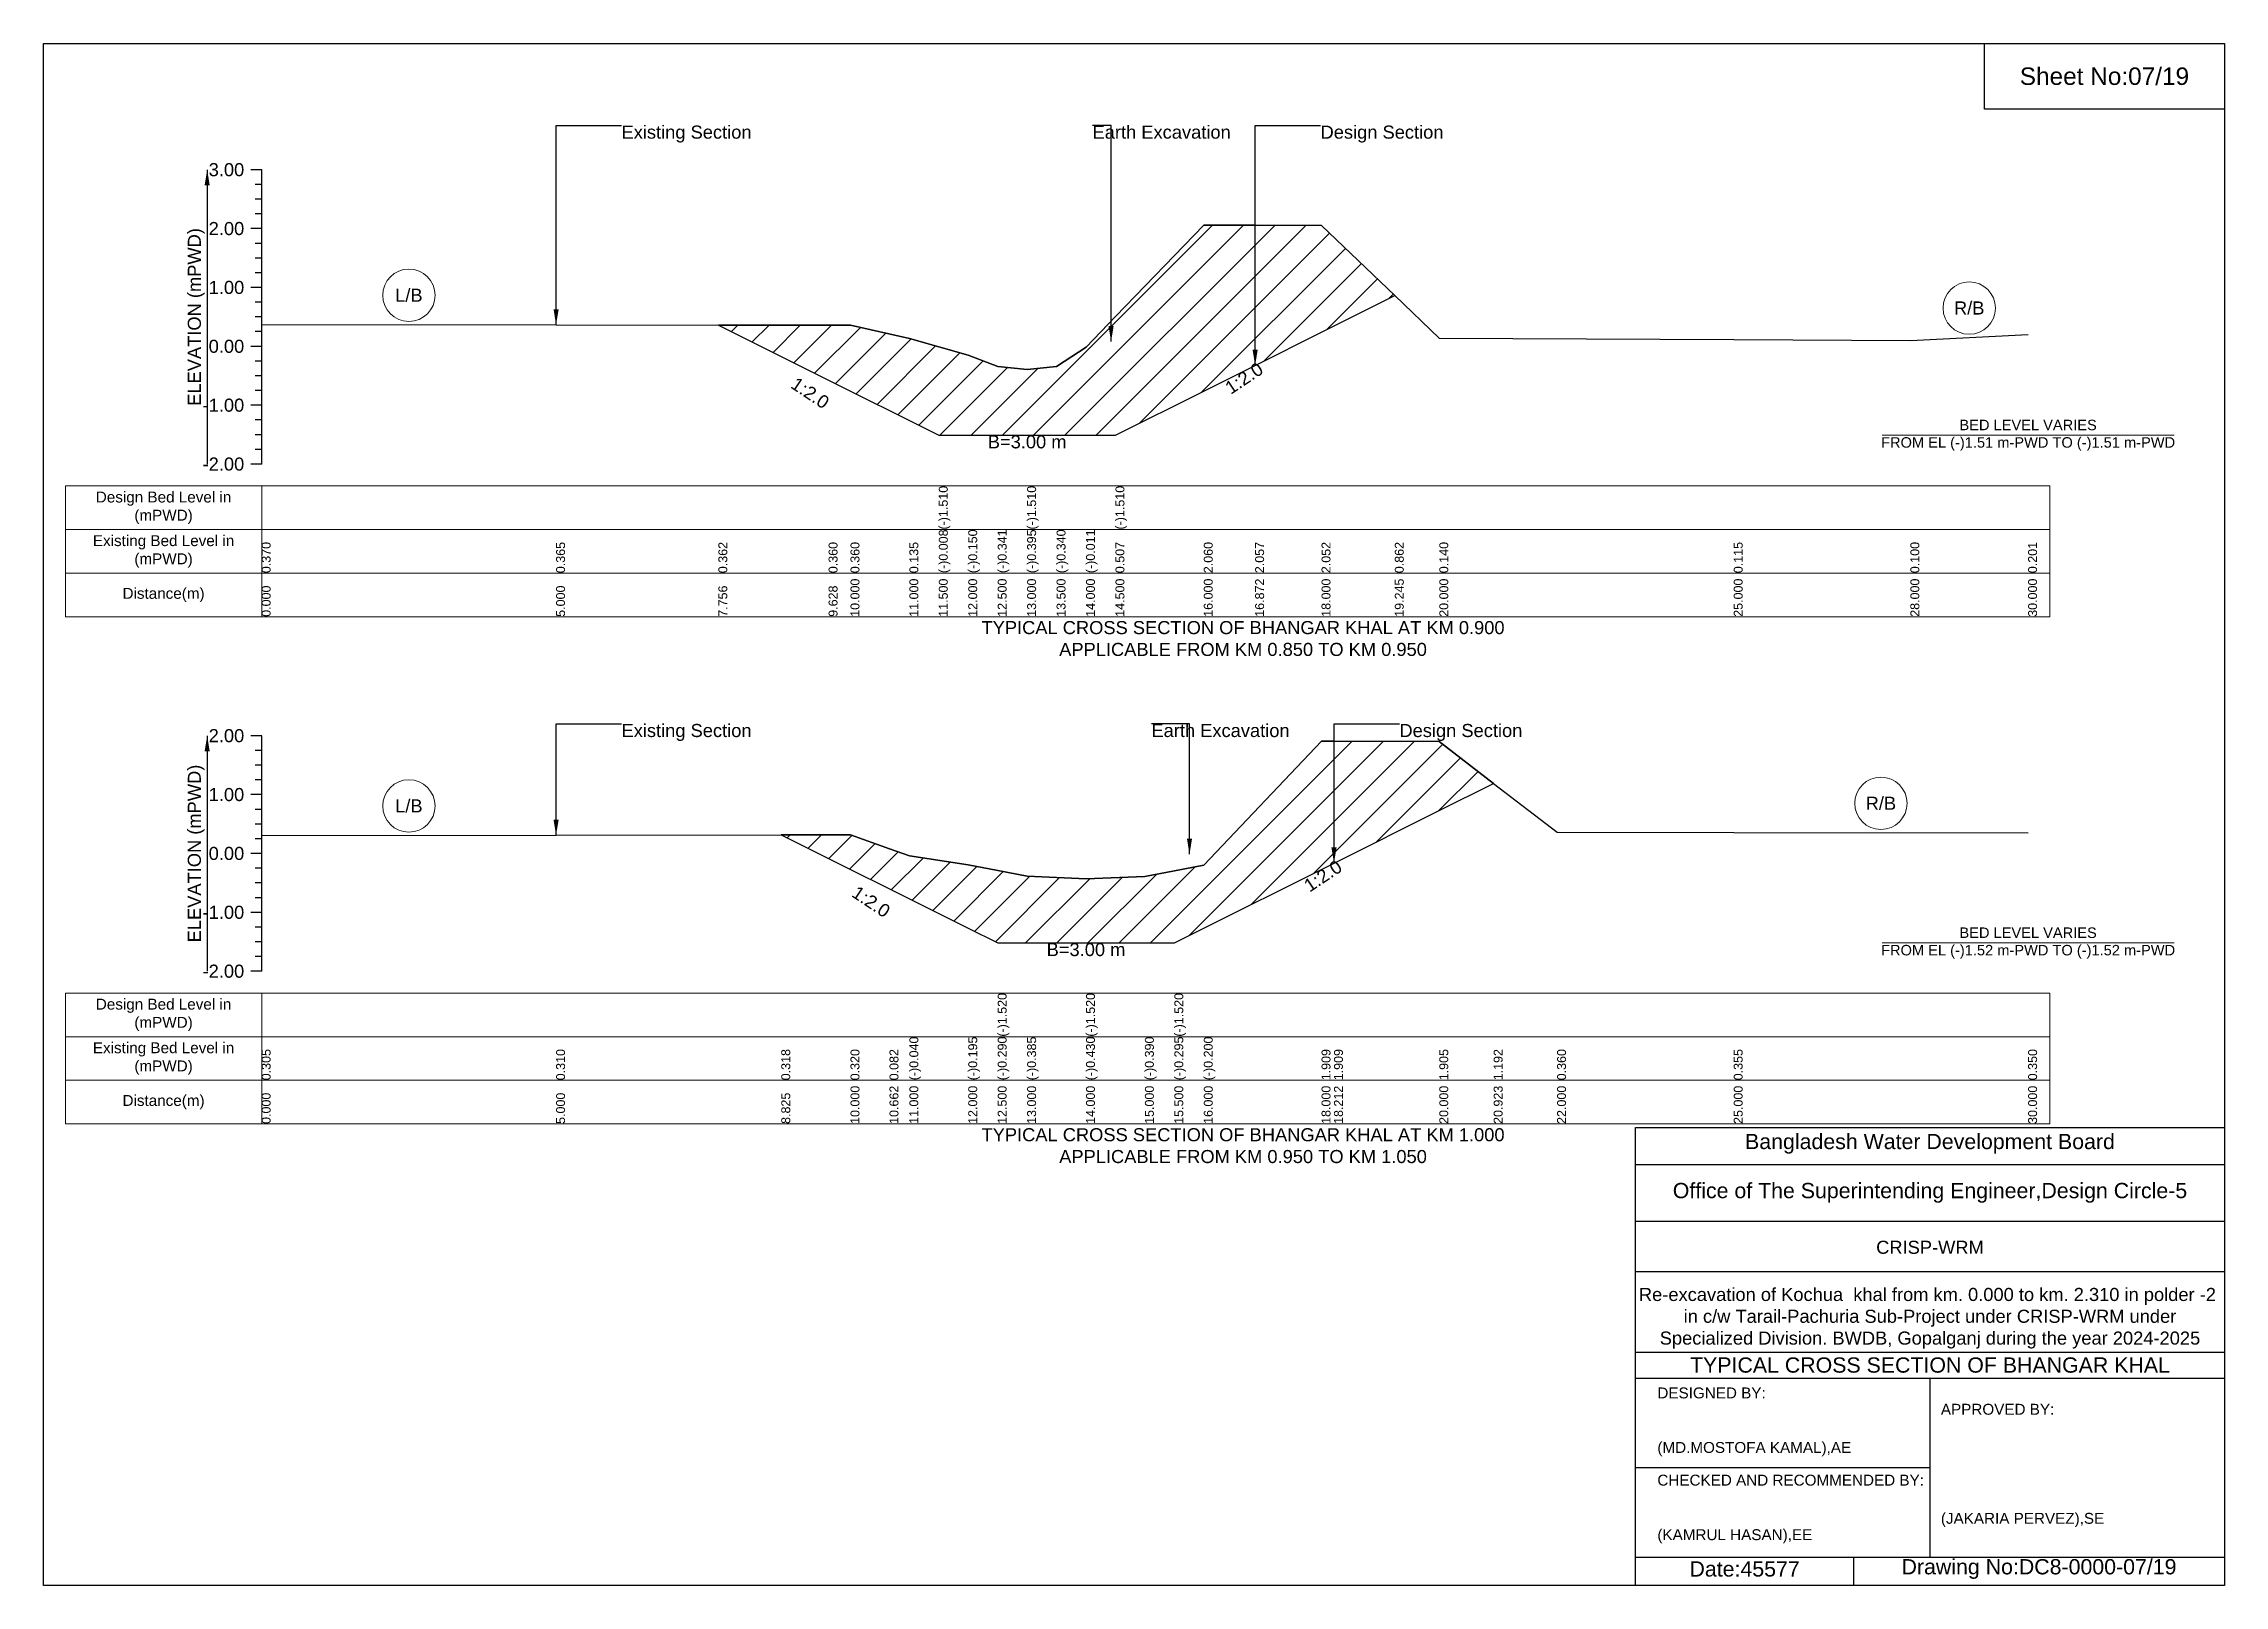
# Model space of a CAD drawing. Header units: inches. Extents: x 91000 to 288000, y -5656 to 0.
# Drawn here: x 160000 to 168000, y -5656 to 0 of the extents above; entities that cross this region are included whole.
import ezdxf

# ---------------------------------------------------------------- set-up
doc = ezdxf.new("R2010")
doc.units = ezdxf.units.IN
doc.header["$LTSCALE"] = 7
doc.header["$MEASUREMENT"] = 0
for name, color, linetype, lineweight in [('Cross section Data Border', 7, 'Continuous', 9), ('Cross Section Labels', 7, 'Continuous', 9), ('Existing_Bed_Level for Xsection', 7, 'Continuous', 25)]:
    doc.layers.add(name, color=color, linetype=linetype, lineweight=lineweight)
doc.styles.get("Standard").update_dxf_attribs({"font": 'arial.ttf'})
doc.dimstyles.get("Standard").update_dxf_attribs({"dimtxt": 0.18, "dimasz": 0.18, "dimexe": 0.18, "dimexo": 0.0625, "dimgap": 0.09, "dimtad": 0, "dimtih": 1, "dimtoh": 1, "dimdec": 4, "dimzin": 0, "dimdsep": 46, "dimtxsty": 'Standard', "dimcen": 0.09, "dimadec": 0, "dimazin": 0, "dimtfac": 1, "dimtdec": 4, "dimtofl": 0, "dimtmove": 0, "dimatfit": 3, "dimfxl": 1, "dimtolj": 1, "dimtzin": 0, "dimarcsym": 0})

msp = doc.modelspace()

# ---------------------------------------------------------------- texts
at = {"attachment_point": 5}
for s, insert, char_height in [('Sheet No:07/19', (167560, -120), 64), ('Bangladesh Water Development Board', (166920, -4036), 56), ('Office of The Superintending Engineer,Design Circle-5', (166920, -4216), 56)]:
    msp.add_mtext(s, dxfattribs=dict(at, insert=insert, char_height=char_height))
for s, insert, char_height, width, attachment_point in [('CRISP-WRM', (166920, -4416), 48, 2240, 5), ('Re-excavation of Kochua  khal from km. 0.000 to km. 2.310 in polder -2  in c/w Tarail-Pachuria Sub-Project under CRISP-WRM under Specialized Division. BWDB, Gopalganj during the year 2024-2025', (166920, -4676), 48, 2160, 5), ('TYPICAL CROSS SECTION OF BHANGAR KHAL', (166920, -4848), 56, 2240, 5), ('DESIGNED BY:^J^J^J(MD.MOSTOFA KAMAL),AE', (165920, -5056), 40, 1120, 4), ('APPROVED BY:^J^J^J^J^J^J(JAKARIA PERVEZ),SE', (166960, -5216), 40, 1120, 4), ('CHECKED AND RECOMMENDED BY:^J^J^J(KAMRUL HASAN),EE', (165920, -5376), 40, 1120, 4), ('Date:45577', (166240, -5596), 56, 1120, 5), ('Drawing No:DC8-0000-07/19', (167320, -5596), 56, 1760, 5)]:
    msp.add_mtext(s, dxfattribs=dict(insert=insert, char_height=char_height, width=width, attachment_point=attachment_point))
at = {"layer": 'Cross section Data Border', "char_height": 40, "width": 640, "attachment_point": 5}
for s, insert in [('Design Bed Level in (mPWD)', (160440, -1702.7)), ('Existing Bed Level in (mPWD)', (160440, -1862.7)), ('Distance(m)', (160440, -2022.7)), ('Design Bed Level in (mPWD)', (160440, -3563.1)), ('Existing Bed Level in (mPWD)', (160440, -3723.1)), ('Distance(m)', (160440, -3883.1))]:
    msp.add_mtext(s, dxfattribs=dict(at, insert=insert))
at = {"layer": 'Cross Section Labels'}
for s, insert, char_height, attachment_point in [('Existing Section', (162120, -300.7), 48, 1), ('Earth Excavation', (163848, -300.7), 48, 1), ('Design Section', (164684.4, -300.7), 48, 1), ('L/B', (161340, -923.3), 48, 5), ('R/B', (167064, -970.2), 48, 5), ('B=3.00 m', (163608, -1436.8), 48, 2), ('BED LEVEL VARIES ^JFROM EL (-)1.51 m-PWD TO (-)1.51 m-PWD', (167280, -1436.8), 38.4, 5), ('TYPICAL CROSS SECTION OF BHANGAR KHAL AT KM 0.900^JAPPLICABLE FROM KM 0.850 TO KM 0.950', (164400, -2182.7), 48, 5), ('Existing Section', (162120, -2495.9), 48, 1), ('Earth Excavation', (164064, -2495.9), 48, 1), ('Design Section', (164973.7, -2495.9), 48, 1), ('L/B', (161340, -2796.7), 48, 5), ('R/B', (166740, -2787), 48, 5), ('BED LEVEL VARIES ^JFROM EL (-)1.52 m-PWD TO (-)1.52 m-PWD', (167280, -3299.4), 38.4, 5), ('B=3.00 m', (163824, -3299.4), 48, 2), ('TYPICAL CROSS SECTION OF BHANGAR KHAL AT KM 1.000^JAPPLICABLE FROM KM 0.950 TO KM 1.050', (164400, -4043.1), 48, 5)]:
    msp.add_mtext(s, dxfattribs=dict(at, insert=insert, char_height=char_height, attachment_point=attachment_point))
at = {"layer": 'Cross Section Labels', "char_height": 48, "attachment_point": 2}
for insert, rotation in [((164390.4, -1207.6), 33.69007), ((162825.6, -1261.6), 326.30993), ((164679.7, -3033.6), 33.69007), ((163049.1, -3128), 326.30993)]:
    msp.add_mtext('1:2.0', dxfattribs=dict(at, insert=insert, rotation=rotation))
at = {"layer": 'Existing_Bed_Level for Xsection', "char_height": 48, "attachment_point": 6}
for s, insert in [('3.00', (160736, -462.7)), ('2.00', (160736, -678.7)), ('1.00', (160736, -894.7)), ('0.00', (160736, -1110.7)), ('-1.00', (160736, -1326.7)), ('-2.00', (160736, -1542.7)), ('2.00', (160736, -2539.1)), ('1.00', (160736, -2755.1)), ('0.00', (160736, -2971.1)), ('-1.00', (160736, -3187.1)), ('-2.00', (160736, -3403.1))]:
    msp.add_mtext(s, dxfattribs=dict(at, insert=insert))
at = {"layer": 'Existing_Bed_Level for Xsection', "rotation": 90}
for s, insert, char_height, attachment_point in [('ELEVATION (mPWD)', (160560, -1002.7), 48, 5), ('(-)1.510', (163284, -1782.7), 32.8, 1), ('(-)1.510', (163608, -1782.7), 32.8, 1), ('(-)1.510', (163932, -1782.7), 32.8, 1), ('0.370', (160800, -1942.7), 32.8, 1), ('0.365', (161880, -1942.7), 32.8, 1), ('0.362', (162475.2, -1942.7), 32.8, 1), ('0.360', (162879.6, -1942.7), 32.8, 1), ('0.360', (162960, -1942.7), 32.8, 1), ('0.135', (163176, -1942.7), 32.8, 1), ('(-)0.008', (163284, -1942.7), 32.8, 1), ('(-)0.150', (163392, -1942.7), 32.8, 1), ('(-)0.341', (163500, -1942.7), 32.8, 1), ('(-)0.395', (163608, -1942.7), 32.8, 1), ('(-)0.340', (163716, -1942.7), 32.8, 1), ('(-)0.011', (163824, -1942.7), 32.8, 1), ('0.507', (163932, -1942.7), 32.8, 1), ('2.060', (164256, -1942.7), 32.8, 1), ('2.057', (164444.4, -1942.7), 32.8, 1), ('2.052', (164688, -1942.7), 32.8, 1), ('0.862', (164956.8, -1942.7), 32.8, 1), ('0.140', (165120, -1942.7), 32.8, 1), ('0.115', (166200, -1942.7), 32.8, 1), ('0.100', (166848, -1942.7), 32.8, 1), ('0.201', (167280, -1942.7), 32.8, 1), ('0.000', (160800, -2102.7), 32.8, 1), ('5.000', (161880, -2102.7), 32.8, 1), ('7.756', (162475.2, -2102.7), 32.8, 1), ('9.628', (162879.6, -2102.7), 32.8, 1), ('10.000', (162960, -2102.7), 32.8, 1), ('11.000', (163176, -2102.7), 32.8, 1), ('11.500', (163284, -2102.7), 32.8, 1), ('12.000', (163392, -2102.7), 32.8, 1), ('12.500', (163500, -2102.7), 32.8, 1), ('13.000', (163608, -2102.7), 32.8, 1), ('13.500', (163716, -2102.7), 32.8, 1), ('14.000', (163824, -2102.7), 32.8, 1), ('14.500', (163932, -2102.7), 32.8, 1), ('16.000', (164256, -2102.7), 32.8, 1), ('16.872', (164444.4, -2102.7), 32.8, 1), ('18.000', (164688, -2102.7), 32.8, 1), ('19.245', (164956.8, -2102.7), 32.8, 1), ('20.000', (165120, -2102.7), 32.8, 1), ('25.000', (166200, -2102.7), 32.8, 1), ('28.000', (166848, -2102.7), 32.8, 1), ('30.000', (167280, -2102.7), 32.8, 1), ('ELEVATION (mPWD)', (160560, -2971.1), 48, 5), ('(-)1.520', (163500, -3643.1), 32.8, 1), ('(-)1.520', (163824, -3643.1), 32.8, 1), ('(-)1.520', (164148, -3643.1), 32.8, 1), ('(-)0.040', (163176, -3803.1), 32.8, 1), ('(-)0.195', (163392, -3803.1), 32.8, 1), ('(-)0.290', (163500, -3803.1), 32.8, 1), ('(-)0.385', (163608, -3803.1), 32.8, 1), ('(-)0.430', (163824, -3803.1), 32.8, 1), ('(-)0.390', (164040, -3803.1), 32.8, 1), ('(-)0.295', (164148, -3803.1), 32.8, 1), ('(-)0.200', (164256, -3803.1), 32.8, 1), ('0.305', (160800, -3803.1), 32.8, 1), ('0.310', (161880, -3803.1), 32.8, 1), ('0.318', (162706.1, -3803.1), 32.8, 1), ('0.320', (162960, -3803.1), 32.8, 1), ('0.082', (163103.1, -3803.1), 32.8, 1), ('1.909', (164688, -3803.1), 32.8, 1), ('1.909', (164733.7, -3803.1), 32.8, 1), ('1.905', (165120, -3803.1), 32.8, 1), ('1.192', (165319.4, -3803.1), 32.8, 1), ('0.360', (165552, -3803.1), 32.8, 1), ('0.355', (166200, -3803.1), 32.8, 1), ('0.350', (167280, -3803.1), 32.8, 1), ('10.000', (162960, -3963.1), 32.8, 1), ('10.662', (163103.1, -3963.1), 32.8, 1), ('11.000', (163176, -3963.1), 32.8, 1), ('12.000', (163392, -3963.1), 32.8, 1), ('12.500', (163500, -3963.1), 32.8, 1), ('13.000', (163608, -3963.1), 32.8, 1), ('14.000', (163824, -3963.1), 32.8, 1), ('15.000', (164040, -3963.1), 32.8, 1), ('15.500', (164148, -3963.1), 32.8, 1), ('16.000', (164256, -3963.1), 32.8, 1), ('18.000', (164688, -3963.1), 32.8, 1), ('18.212', (164733.7, -3963.1), 32.8, 1), ('20.000', (165120, -3963.1), 32.8, 1), ('20.923', (165319.4, -3963.1), 32.8, 1), ('22.000', (165552, -3963.1), 32.8, 1), ('25.000', (166200, -3963.1), 32.8, 1), ('30.000', (167280, -3963.1), 32.8, 1), ('0.000', (160800, -3963.1), 32.8, 1), ('5.000', (161880, -3963.1), 32.8, 1), ('8.825', (162706.1, -3963.1), 32.8, 1)]:
    msp.add_mtext(s, dxfattribs=dict(at, insert=insert, char_height=char_height, attachment_point=attachment_point))

# ---------------------------------------------------------------- hatches: boundary and pattern name
at = {"layer": 'Existing_Bed_Level for Xsection'}
h = msp.add_hatch(dxfattribs=at)
h.set_pattern_fill('ANSI31', color=256, scale=648, style=0)
h.paths.add_polyline_path([(162475.2, -1032.4), (162879.6, -1234.6), (162960, -1274.8), (163176, -1382.8), (163284, -1436.8), (163392, -1436.8), (163500, -1436.8), (163608, -1436.8), (163716, -1436.8), (163824, -1436.8), (163932, -1436.8), (164256, -1274.8), (164444.4, -1180.6), (164688, -1058.8), (164956.8, -924.4), (164688, -667.4), (164444.4, -666.5), (164256, -665.7), (163932, -1001.2), (163824, -1113.1), (163716, -1184.1), (163608, -1196), (163500, -1184.3), (163392, -1143.1), (163284, -1112.3), (163176, -1081.5), (162960, -1032.9), (162879.6, -1032.8)])
h = msp.add_hatch(dxfattribs=at)
h.set_pattern_fill('ANSI31', color=256, scale=648, style=0)
h.paths.add_polyline_path([(162706.1, -2902.5), (162960, -3029.4), (163103.1, -3101), (163176, -3137.4), (163392, -3245.4), (163500, -3299.4), (163608, -3299.4), (163824, -3299.4), (164040, -3299.4), (164148, -3299.4), (164256, -3245.4), (164688, -3029.4), (164733.7, -3006.6), (165120, -2813.4), (165319.4, -2713.7), (165120, -2559.6), (164733.7, -2558.9), (164688, -2558.8), (164256, -3014.3), (164148, -3034.8), (164040, -3055.4), (163824, -3064), (163608, -3054.3), (163500, -3033.8), (163392, -3013.2), (163176, -2979.8), (163103.1, -2953.5), (162960, -2902)])

# ---------------------------------------------------------------- linework, layer by layer
for points in [[(160000, 0), (168000, 0), (168000, -5656), (160000, -5656)], [(167120, 0), (168000, 0), (168000, -240), (167120, -240)]]:
    msp.add_lwpolyline(points, close=True)
for points in [[(165840, -5656), (165840, -3976), (168000, -3976)], [(165840, -4112), (168000, -4112)], [(165840, -4320), (168000, -4320)], [(165840, -4504), (168000, -4504)], [(165840, -4800), (168000, -4800)], [(165840, -4896), (168000, -4896)], [(166920, -4896), (166920, -5552)], [(165840, -5224), (166920, -5224)], [(165840, -5552), (168000, -5552)], [(166640, -5552), (166640, -5656)]]:
    msp.add_lwpolyline(points)
at = {"layer": 'Cross section Data Border'}
for points in [[(160080, -1622.7), (167360, -1622.7), (167360, -2102.7), (160080, -2102.7)], [(160080, -3483.1), (167360, -3483.1), (167360, -3963.1), (160080, -3963.1)]]:
    msp.add_lwpolyline(points, close=True, dxfattribs=at)
for points in [[(160800, -1622.7), (160800, -2102.7)], [(160080, -1782.7), (167360, -1782.7)], [(160080, -1942.7), (167360, -1942.7)], [(160800, -3483.1), (160800, -3963.1)], [(160080, -3643.1), (167360, -3643.1)], [(160080, -3803.1), (167360, -3803.1)]]:
    msp.add_lwpolyline(points, dxfattribs=at)
at = {"layer": 'Cross Section Labels'}
for points in [[(166744.2, -1436.8), (167815.8, -1436.8)], [(166744.2, -3299.4), (167815.8, -3299.4)]]:
    msp.add_lwpolyline(points, dxfattribs=at)
for centre in [(161340, -923.3), (167064, -970.2), (161340, -2796.7), (166740, -2787)]:
    msp.add_circle(centre, 96, dxfattribs=at)
at = {"layer": 'Existing_Bed_Level for Xsection'}
for points in [[(160800, -462.7), (160760, -462.7)], [(160800, -1542.7), (160800, -1326.7), (160800, -1110.7), (160800, -894.7), (160800, -678.7), (160800, -462.7)], [(160800, -516.7), (160776, -516.7)], [(160800, -570.7), (160776, -570.7)], [(160800, -624.7), (160776, -624.7)], [(160800, -678.7), (160760, -678.7)], [(160800, -1030.8), (161880, -1031.8), (162475.2, -1032.4), (162879.6, -1032.8), (162960, -1032.9), (163176, -1081.5), (163284, -1112.3), (163284, -1112.3), (163392, -1143.1), (163500, -1184.3), (163608, -1196), (163608, -1196), (163716, -1184.1), (163824, -1113.1), (163932, -1001.2), (163932, -1001.2), (164256, -665.7), (164444.4, -666.5), (164688, -667.4), (164956.8, -924.4), (165120, -1080.4), (166200, -1085.8), (166848, -1089.1), (167280, -1067.3)], [(160800, -732.7), (160776, -732.7)], [(160800, -786.7), (160776, -786.7)], [(160800, -840.7), (160776, -840.7)], [(160800, -894.7), (160760, -894.7)], [(160800, -948.7), (160776, -948.7)], [(160800, -1002.7), (160776, -1002.7)], [(160800, -1110.7), (160760, -1110.7)], [(160800, -1056.7), (160776, -1056.7)], [(160800, -1164.7), (160776, -1164.7)], [(160800, -1218.7), (160776, -1218.7)], [(160800, -1272.7), (160776, -1272.7)], [(160800, -1326.7), (160760, -1326.7)], [(160800, -1380.7), (160776, -1380.7)], [(160800, -1434.7), (160776, -1434.7)], [(160800, -1488.7), (160776, -1488.7)], [(160800, -1542.7), (160760, -1542.7)], [(160800, -2539.1), (160760, -2539.1)], [(160800, -3403.1), (160800, -3187.1), (160800, -2971.1), (160800, -2755.1), (160800, -2539.1)], [(160800, -2905.2), (161880, -2904.2), (162706.1, -2902.5), (162960, -2902), (163103.1, -2953.5), (163176, -2979.8), (163392, -3013.2), (163500, -3033.8), (163500, -3033.8), (163608, -3054.3), (163824, -3064), (163824, -3064), (164040, -3055.4), (164148, -3034.8), (164148, -3034.8), (164256, -3014.3), (164688, -2558.8), (164733.7, -2558.9), (165120, -2559.6), (165319.4, -2713.7), (165552, -2893.4), (166200, -2894.4), (167280, -2895.5)], [(160800, -2593.1), (160776, -2593.1)], [(160800, -2647.1), (160776, -2647.1)], [(160800, -2701.1), (160776, -2701.1)], [(160800, -2755.1), (160760, -2755.1)], [(160800, -2809.1), (160776, -2809.1)], [(160800, -2863.1), (160776, -2863.1)], [(160800, -2917.1), (160776, -2917.1)], [(160800, -2971.1), (160760, -2971.1)], [(160800, -3025.1), (160776, -3025.1)], [(160800, -3079.1), (160776, -3079.1)], [(160800, -3187.1), (160760, -3187.1)], [(160800, -3133.1), (160776, -3133.1)], [(160800, -3241.1), (160776, -3241.1)], [(160800, -3295.1), (160776, -3295.1)], [(160800, -3349.1), (160776, -3349.1)], [(160800, -3403.1), (160760, -3403.1)]]:
    msp.add_lwpolyline(points, dxfattribs=at)
for points in [[(162475.2, -1032.4), (162879.6, -1234.6), (162960, -1274.8), (163176, -1382.8), (163284, -1436.8), (163284, -1436.8), (163392, -1436.8), (163500, -1436.8), (163608, -1436.8), (163608, -1436.8), (163716, -1436.8), (163824, -1436.8), (163932, -1436.8), (163932, -1436.8), (164256, -1274.8), (164444.4, -1180.6), (164688, -1058.8), (164956.8, -924.4), (164688, -667.4), (164444.4, -666.5), (164256, -665.7), (163932, -1001.2), (163932, -1001.2), (163824, -1113.1), (163716, -1184.1), (163608, -1196), (163608, -1196), (163500, -1184.3), (163392, -1143.1), (163284, -1112.3), (163284, -1112.3), (163176, -1081.5), (162960, -1032.9), (162879.6, -1032.8)], [(162706.1, -2902.5), (162706.1, -2902.5), (162960, -3029.4), (163103.1, -3101), (163176, -3137.4), (163392, -3245.4), (163500, -3299.4), (163500, -3299.4), (163608, -3299.4), (163824, -3299.4), (163824, -3299.4), (164040, -3299.4), (164148, -3299.4), (164148, -3299.4), (164256, -3245.4), (164688, -3029.4), (164733.7, -3006.6), (165120, -2813.4), (165319.4, -2713.7), (165120, -2559.6), (164733.7, -2558.9), (164688, -2558.8), (164256, -3014.3), (164148, -3034.8), (164148, -3034.8), (164040, -3055.4), (163824, -3064), (163824, -3064), (163608, -3054.3), (163500, -3033.8), (163500, -3033.8), (163392, -3013.2), (163176, -2979.8), (163103.1, -2953.5), (162960, -2902), (162706.1, -2902.5)]]:
    msp.add_lwpolyline(points, close=True, dxfattribs=at)

msp.set_redraw_order([(e.dxf.handle, doc.entitydb.next_handle()) for e in msp.query("TEXT MTEXT ATTDEF DIMENSION ARC_DIMENSION")])  # texts and dimensions are drawn at this point

# ---------------------------------------------------------------- leaders
at = {"layer": 'Cross Section Labels', "annotation_type": 0, "has_hookline": 1, "hookline_direction": 0}
for points, text_width in [([(161880, -1031.8), (161880, -300.7), (162119.9, -300.7)], 467.2), ([(163915.9, -1093.1), (163915.9, -300.7), (163847.9, -300.7)], 497), ([(164444.4, -1180.6), (164444.4, -300.7), (164684.3, -300.7)], 441.2), ([(161880, -2904.2), (161880, -2495.9), (162119.9, -2495.9)], 467.2), ([(164203.6, -2974), (164203.6, -2495.9), (164063.9, -2495.9)], 497), ([(164733.7, -3006.6), (164733.7, -2495.9), (164973.6, -2495.9)], 441.2)]:
    msp.add_leader(points, dimstyle='Standard', override={"dimasz": 57.6}, dxfattribs=dict(at, text_width=text_width))
at = {"layer": 'Existing_Bed_Level for Xsection'}
for points in [[(160600, -462.7), (160600, -1542.7)], [(160600, -2539.1), (160600, -3403.1)]]:
    msp.add_leader(points, dimstyle='Standard', override={"dimasz": 57.6}, dxfattribs=at)

doc.saveas('drawing.dxf')
